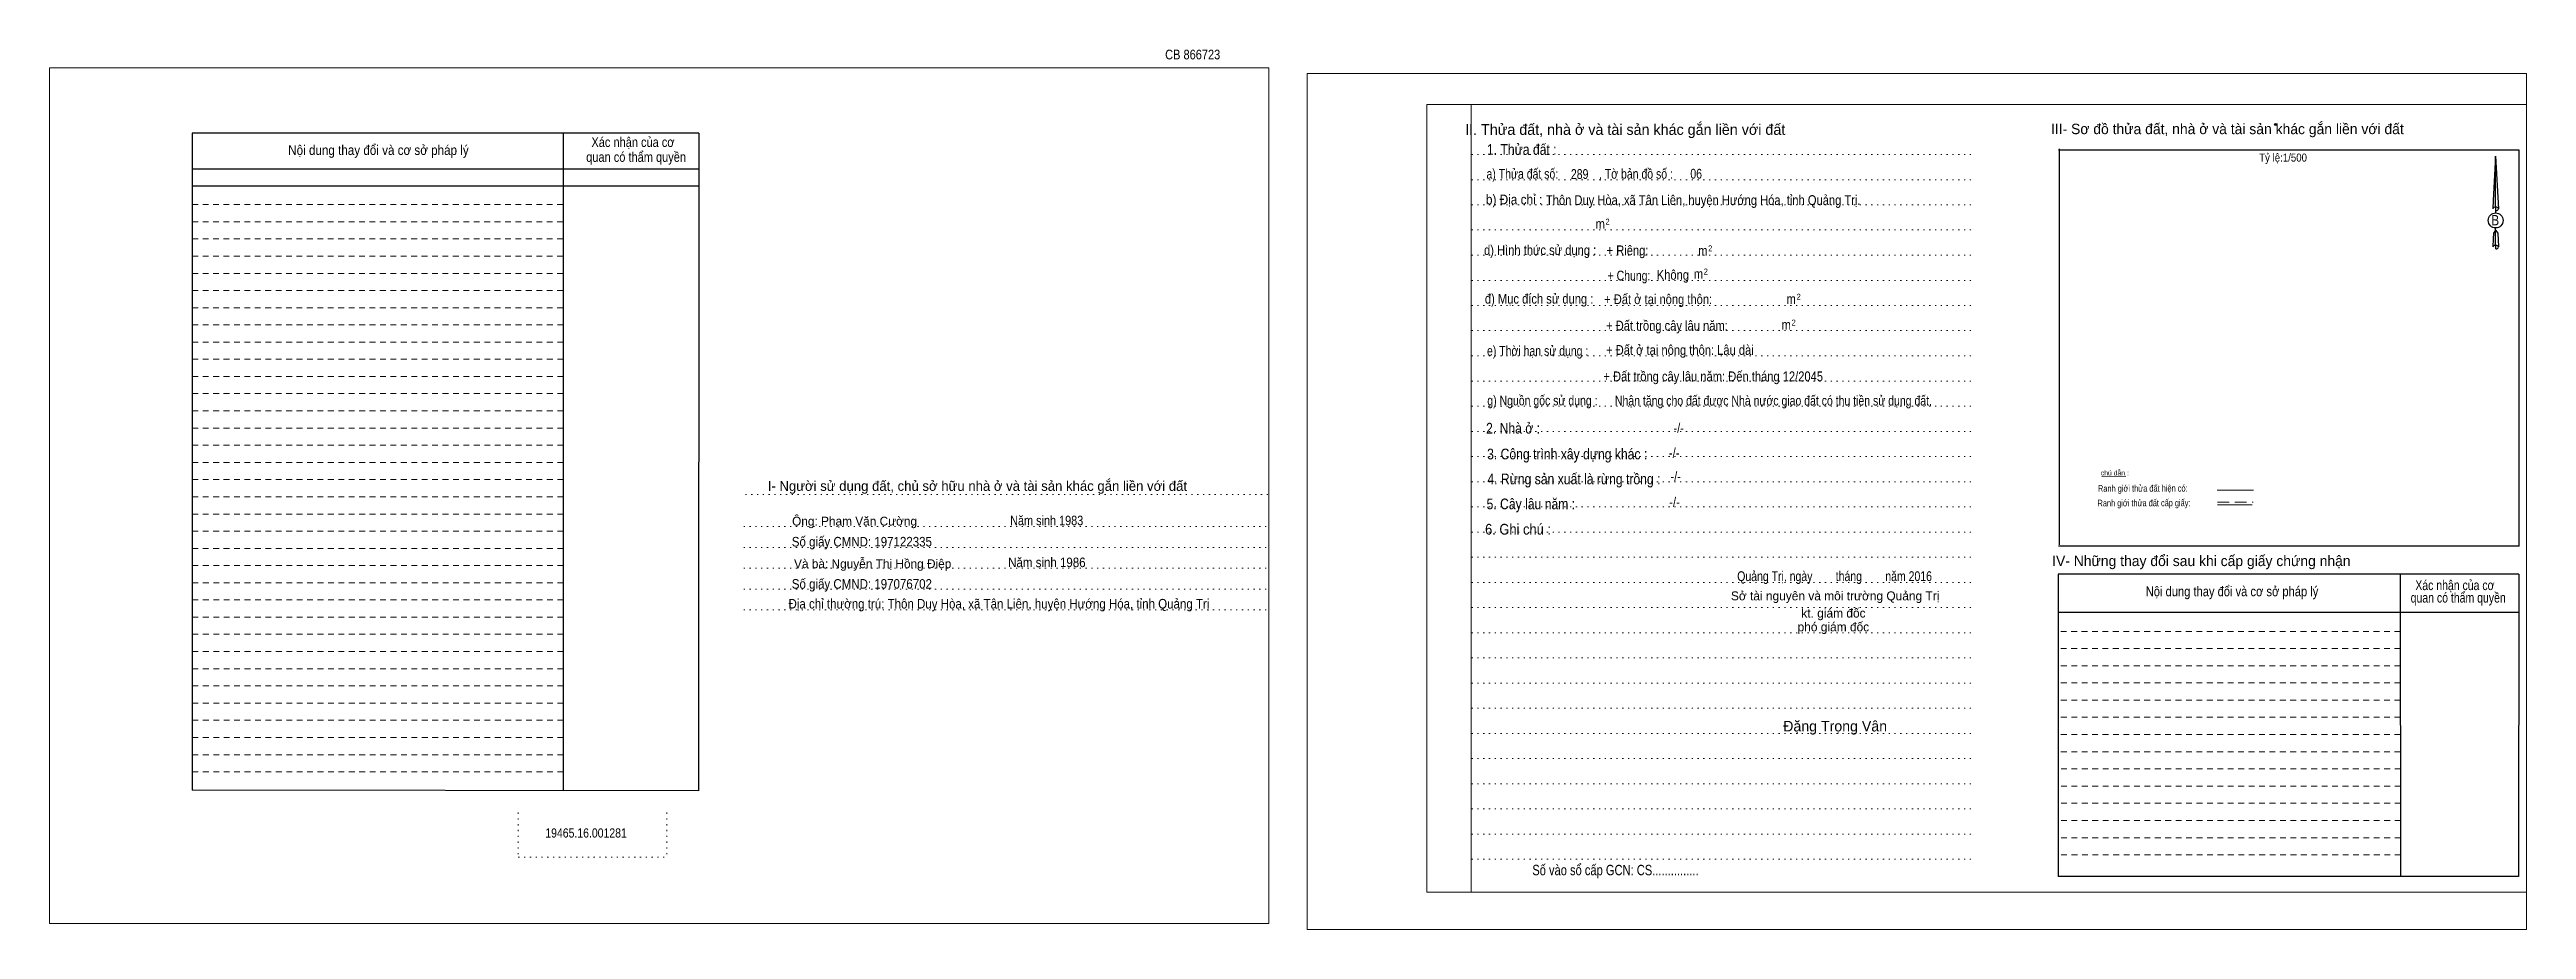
# Model space of a CAD drawing. Header units: metres. Extents: x 549047 to 549977, y 1838294 to 1838539.
# Drawn here: x 549047 to 549463.9, y 1838390.9 to 1838539 of the extents above; entities that cross this region are included whole.
import ezdxf
from ezdxf.enums import TextEntityAlignment as Align

# ---------------------------------------------------------------- set-up
doc = ezdxf.new("R2010")
doc.units = ezdxf.units.M
doc.header["$LTSCALE"] = 0.65
doc.header["$PDMODE"] = 32
doc.header["$PDSIZE"] = 0.325
for name, pattern in [('DOTTED', [1.5, 0.3, -1.2]), ('MEDIUM_DASHED', [4.5, 3, -1.5]), ('SHORT_DASHED', [2.7, 1.5, -1.2])]:
    doc.linetypes.add(name, pattern=pattern)
for name, color, linetype, lineweight in [('1', 7, 'DOTTED', 13), ('18', 7, 'Continuous', 25), ('2', 7, 'SHORT_DASHED', 13), ('28', 7, 'Continuous', 25), ('55', 7, 'Continuous', 13)]:
    doc.layers.add(name, color=color, linetype=linetype, lineweight=lineweight)
for name, color, linetype in [('15', 7, 'Continuous'), ('40', 7, 'Continuous'), ('8', 7, 'Continuous')]:
    doc.layers.add(name, color=color, linetype=linetype)

msp = doc.modelspace()

# ---------------------------------------------------------------- texts
at = {"layer": '15', "width": 0.8}
msp.add_text('a) Thửa đất số:              , Tờ bản đồ số : ', height=1.65, dxfattribs=at).set_placement((549304.78, 1838517.23), align=Align.CENTER)
at = {"layer": '18'}
for s, height, p in [('II. Thửa đất, nhà ở và tài sản khác gắn liền với đất', 1.8, (549312.2, 1838524.61)), ('Sở tài nguyên và môi trường Quảng Trị', 1.5, (549347.53, 1838446.29)), ('kt. giám đốc', 1.5, (549347.24, 1838443.39)), ('phó giám đốc', 1.5, (549347.23, 1838441.07)), ('Đặng Trọng Vân', 1.782, (549347.525, 1838424.23))]:
    msp.add_text(s, height=height, dxfattribs=at).set_placement(p, align=Align.CENTER)
for s, height, width, p in [('1. Thửa đất :', 1.8, 0.85, (549294.785, 1838521.25)), ('06', 1.65, 0.8, (549324.14, 1838517.25)), ('b) Địa chỉ : ', 1.65, 0.9, (549293.77, 1838512.91)), (' Thôn Duy Hòa, xã Tân Liên, huyện Hướng Hóa, tỉnh Quảng Trị.', 1.65, 0.85, (549325.06, 1838512.81)), (' m', 1.65, 0.85, (549307.735, 1838508.81)), ('2', 1, 0.75, (549309.225, 1838509.51)), ('B', 1.728, 0.85, (549458.625, 1838509.39)), ('d) Hình thức sử dụng :', 1.65, 0.85, (549297.875, 1838504.39)), ('+ Riêng: ', 1.65, 0.85, (549312.845, 1838504.35)), (' m', 1.65, 0.85, (549324.995, 1838504.29)), ('2', 1, 0.75, (549326.505, 1838505.01)), ('       + Chung:', 1.65, 0.8, (549311.115, 1838500.11)), ('Không', 1.65, 0.85, (549320.215, 1838500.23)), (' m', 1.65, 0.85, (549324.255, 1838500.39)), ('2', 1, 0.75, (549325.765, 1838501.11)), ('đ) Mục đích sử dụng :', 1.65, 0.85, (549297.705, 1838496.21)), ('+ Đất ở tại nông thôn:', 1.65, 0.85, (549317.735, 1838496.13)), (' m', 1.65, 0.85, (549339.875, 1838496.17)), ('2', 1, 0.75, (549341.385, 1838496.87)), ('+ Đất trồng cây lâu năm:', 1.65, 0.85, (549319.22, 1838491.69)), (' m', 1.65, 0.85, (549339.035, 1838491.83)), ('2', 1, 0.75, (549340.545, 1838492.53)), ('e) Thời hạn sử dụng :', 1.65, 0.8, (549297.46, 1838487.45)), ('+ Đất ở tại nông thôn: Lâu dài', 1.65, 0.85, (549321.4, 1838487.59)), ('+ Đất trồng cây lâu năm: Đến tháng 12/2045', 1.65, 0.85, (549327.005, 1838483.15)), ('g) Nguồn gốc sử dụng :', 1.65, 0.8, (549298.26, 1838479.09)), ('Nhận tặng cho đất được Nhà nước giao đất có thu tiền sử dụng đất.', 1.65, 0.8, (549337.14, 1838479.07)), ('2. Nhà ở :', 1.8, 0.85, (549293.315, 1838474.35)), ('3. Công trình xây dựng khác :', 1.8, 0.85, (549302.43, 1838470.01)), ('4. Rừng sản xuất là rừng trồng :', 1.8, 0.85, (549303.565, 1838465.81)), ('5. Cây lâu năm :', 1.8, 0.85, (549296.31, 1838461.61)), ('6. Ghi chú :', 1.8, 0.9, (549294.155, 1838457.35)), ('Quảng Trị, ngày        tháng        năm 2016', 1.65, 0.8, (549347.435, 1838449.53)), ('19465.16.001281', 1.55, 0.85, (549137.3, 1838406.37)), ('Số vào sổ cấp GCN: CS...............', 1.75, 0.8, (549310.55, 1838400.03))]:
    msp.add_text(s, height=height, dxfattribs=dict(at, width=width)).set_placement(p, align=Align.CENTER)
at = {"layer": '2'}
for s, height, width, p in [('Xác nhận của cơ', 1.63, 0.85, (549145.195, 1838522.57)), ('Xác nhận của cơ', 1.63, 0.85, (549145.195, 1838522.57)), ('Nội dung thay đổi và cơ sở pháp lý', 1.63, 0.9, (549102.36, 1838521.23)), ('Nội dung thay đổi và cơ sở pháp lý', 1.63, 0.9, (549102.36, 1838521.23)), (' quan có thẩm quyền', 1.63, 0.85, (549145.465, 1838520.07)), (' quan có thẩm quyền', 1.63, 0.85, (549145.465, 1838520.07)), ('Tỷ lệ:1/500', 1.35, 0.9, (549422.92, 1838520.11))]:
    msp.add_text(s, height=height, dxfattribs=dict(at, width=width)).set_placement(p, align=Align.CENTER)
at = {"layer": '28'}
for s, height, p in [('III- Sơ đồ thửa đất, nhà ở và tài sản khác gắn liền với đất', 1.75, (549413.54, 1838524.73)), ('I- Người sử dụng đất, chủ sở hữu nhà ở và tài sản khác gắn liền với đất', 1.653, (549203.165, 1838464.71)), ('Ông: Phạm Văn Cường', 1.49, (549182.49, 1838458.87)), ('Và bà: Nguyễn Thị Hồng Điệp', 1.49, (549185.54, 1838451.7)), ('IV- Những thay đổi sau khi cấp giấy chứng nhận', 1.75, (549409.165, 1838452.05))]:
    msp.add_text(s, height=height, dxfattribs=at).set_placement(p, align=Align.CENTER)
for s, height, width, p in [('-/-', 1.65, 0.85, (549321.195, 1838474.45)), ('-/-', 1.65, 0.85, (549320.435, 1838470.27)), ('-/-', 1.65, 0.85, (549320.695, 1838466.31)), ('-/-', 1.65, 0.85, (549320.495, 1838461.99)), ('Năm sinh 1983', 1.61, 0.85, (549214.825, 1838458.92)), ('Số giấy CMND: 197122335', 1.61, 0.9, (549183.72, 1838455.35)), ('Năm sinh 1986', 1.61, 0.9, (549214.855, 1838451.87)), ('Số giấy CMND: 197076702', 1.61, 0.9, (549183.72, 1838448.25)), ('Xác nhận của cơ', 1.65, 0.8, (549451.835, 1838448.01)), ('Địa chỉ thường trú: Thôn Duy Hòa, xã Tân Liên, huyện Hướng Hóa, tỉnh Quảng Trị', 1.61, 0.9, (549206.79, 1838444.91)), ('Nội dung thay đổi và cơ sở pháp lý', 1.65, 0.85, (549414.33, 1838446.97)), (' quan có thẩm quyền', 1.65, 0.8, (549452.145, 1838445.91))]:
    msp.add_text(s, height=height, dxfattribs=dict(at, width=width)).set_placement(p, align=Align.CENTER)
at = {"layer": '40', "width": 0.85}
msp.add_text('CB 866723', height=1.63, dxfattribs=at).set_placement((549239.4, 1838537.31), align=Align.CENTER)
at = {"layer": '55', "width": 0.8}
for s, height, p in [('Ranh giới thửa đất hiện có:', 1.128, (549399.3087, 1838464.5675)), ('Ranh giới thửa đất cấp giấy:', 1.123, (549399.5087, 1838462.1081))]:
    msp.add_text(s, height=height, rotation=0.135, dxfattribs=at).set_placement(p, align=Align.CENTER)
at = {"layer": '55'}
msp.add_text('chú dẫn :', height=0.8278, rotation=359.974, dxfattribs=at).set_placement((549394.5998, 1838467.3089), align=Align.CENTER)
at = {"layer": '8', "width": 0.8}
msp.add_text('289', height=1.65, dxfattribs=at).set_placement((549304.525, 1838517.19), align=Align.CENTER)

# ---------------------------------------------------------------- linework, layer by layer
at = {"layer": '1', "linetype": 'Continuous'}
for p, q in [((549278.78, 1838529.71), (549463.88, 1838529.71)), ((549278.78, 1838529.71), (549278.78, 1838397.21)), ((549463.88, 1838529.71), (549463.88, 1838396.09)), ((549278.78, 1838397.21), (549463.88, 1838397.21))]:
    msp.add_line(p, q, dxfattribs=at)
at = {"layer": '1'}
for p, q in [((549286.28, 1838529.71), (549286.28, 1838397.21)), ((549286.28, 1838529.71), (549286.28, 1838397.21)), ((549286.34, 1838521.31), (549370.88, 1838521.31)), ((549286.34, 1838517.07), (549370.88, 1838517.07)), ((549286.34, 1838512.83), (549370.88, 1838512.83)), ((549286.34, 1838508.61), (549370.88, 1838508.61)), ((549286.34, 1838504.37), (549370.88, 1838504.37)), ((549286.34, 1838500.13), (549370.88, 1838500.13)), ((549286.34, 1838495.89), (549370.88, 1838495.89)), ((549286.34, 1838491.67), (549370.88, 1838491.67)), ((549286.34, 1838487.41), (549370.88, 1838487.41)), ((549286.34, 1838483.19), (549370.88, 1838483.19)), ((549286.34, 1838478.95), (549370.88, 1838478.95)), ((549286.34, 1838474.71), (549370.88, 1838474.71)), ((549286.34, 1838470.47), (549370.88, 1838470.47)), ((549286.34, 1838466.25), (549370.88, 1838466.25)), ((549164.12, 1838464.09), (549252.18, 1838464.09)), ((549286.34, 1838462.01), (549370.88, 1838462.01)), ((549163.84, 1838458.69), (549251.88, 1838458.69)), ((549286.34, 1838457.77), (549370.88, 1838457.77)), ((549163.84, 1838455.19), (549251.88, 1838455.19)), ((549286.34, 1838453.53), (549370.88, 1838453.53)), ((549163.84, 1838451.69), (549251.88, 1838451.69)), ((549286.34, 1838449.29), (549370.88, 1838449.29)), ((549163.84, 1838448.19), (549251.88, 1838448.19)), ((549286.34, 1838445.07), (549370.88, 1838445.07)), ((549163.84, 1838444.69), (549251.88, 1838444.69)), ((549286.34, 1838440.83), (549370.88, 1838440.83)), ((549286.34, 1838436.59), (549370.88, 1838436.59)), ((549286.34, 1838432.35), (549370.88, 1838432.35)), ((549286.34, 1838428.13), (549370.88, 1838428.13)), ((549286.34, 1838423.89), (549370.88, 1838423.89)), ((549286.34, 1838419.65), (549370.88, 1838419.65)), ((549286.34, 1838415.41), (549370.88, 1838415.41)), ((549125.9, 1838410.57), (549125.9, 1838403.05)), ((549150.88, 1838410.57), (549150.88, 1838403.05)), ((549286.34, 1838411.19), (549370.88, 1838411.19)), ((549286.34, 1838406.95), (549370.88, 1838406.95)), ((549125.9, 1838403.05), (549150.88, 1838403.05)), ((549286.34, 1838402.71), (549370.88, 1838402.71))]:
    msp.add_line(p, q, dxfattribs=at)
at = {"layer": '1', "linetype": 'Continuous'}
for points in [[(549047, 1838391.91), (549252.2, 1838391.91), (549252.2, 1838535.91), (549047, 1838535.91)], [(549047, 1838535.91), (549252.2, 1838535.91), (549252.2, 1838391.91), (549047, 1838391.91)], [(549047, 1838391.91), (549252.2, 1838391.91), (549252.2, 1838535.91), (549047, 1838535.91)], [(549258.68, 1838390.91), (549463.88, 1838390.91), (549463.88, 1838534.91), (549258.68, 1838534.91)], [(549286.28, 1838529.71), (549463.88, 1838529.71), (549463.88, 1838397.21), (549286.28, 1838397.21)]]:
    msp.add_lwpolyline(points, close=True, dxfattribs=at)
at = {"layer": '18'}
for p, q in [((549458.68, 1838521.01), (549459.16, 1838512.17)), ((549458.68, 1838521.01), (549459.16, 1838512.17)), ((549458.68, 1838521.01), (549459.16, 1838512.17)), ((549458.3, 1838513.55), (549458.22, 1838512.19)), ((549458.68, 1838512.47), (549458.68, 1838512.13)), ((549458.68, 1838512.13), (549458.68, 1838511.87)), ((549458.68, 1838511.87), (549458.68, 1838511.53)), ((549458.68, 1838511.87), (549458.68, 1838511.53)), ((549458.68, 1838511.87), (549458.68, 1838511.53)), ((549459.16, 1838512.17), (549459.16, 1838512.19)), ((549458.68, 1838508.55), (549458.68, 1838508.95)), ((549458.68, 1838508.55), (549458.68, 1838508.95)), ((549458.68, 1838508.55), (549458.68, 1838508.95)), ((549458.68, 1838508.55), (549459.04, 1838508.07)), ((549458.68, 1838508.55), (549459.04, 1838508.07)), ((549458.68, 1838508.55), (549459.04, 1838508.07)), ((549459.04, 1838508.07), (549459.16, 1838505.75)), ((549459.04, 1838508.07), (549459.16, 1838505.75)), ((549459.04, 1838508.07), (549459.16, 1838505.75)), ((549458.68, 1838506.05), (549458.68, 1838505.71)), ((549458.68, 1838505.71), (549458.68, 1838505.45)), ((549459.16, 1838505.75), (549459.16, 1838505.77))]:
    msp.add_line(p, q, dxfattribs=at)
for points in [[(549458.68, 1838512.47), (549458.68, 1838521.01), (549458.3, 1838513.55)], [(549458.68, 1838506.05), (549458.68, 1838508.55), (549458.36, 1838508.07), (549458.3, 1838507.13), (549458.22, 1838505.77)]]:
    msp.add_lwpolyline(points, dxfattribs=at)
for centre, start_param, end_param in [((549458.699, 1838512.1432), 1.57079633, 3.07445202), ((549458.699, 1838512.1432), 0.06714063, 1.57079633), ((549458.699, 1838512.1432), 4.71238898, 6.28318531), ((549458.699, 1838505.7227), 2.49106941, 3.07427841), ((549458.699, 1838505.7227), 1.57079633, 2.49106941), ((549458.699, 1838505.7227), 0.06714063, 1.57079633), ((549458.699, 1838505.7227), 4.71238898, 6.28318531)]:
    msp.add_ellipse(centre, major_axis=(0.4535, 0), ratio=0.655448, start_param=start_param, end_param=end_param, dxfattribs=at)
msp.add_ellipse((549458.6986, 1838510.2047), major_axis=(0, 1.258), ratio=0.983453, dxfattribs=at)
at = {"layer": '2', "linetype": 'Continuous', "lineweight": 25}
for p, q in [((549156.26, 1838524.87), (549071, 1838524.87)), ((549071, 1838524.87), (549071, 1838414.35)), ((549133.42, 1838524.87), (549133.46, 1838414.27)), ((549156.26, 1838518.83), (549071.1, 1838518.83)), ((549156.26, 1838515.95), (549071.1, 1838515.95))]:
    msp.add_line(p, q, dxfattribs=at)
at = {"layer": '2'}
for p, q in [((549133.42, 1838512.89), (549070.98, 1838512.89)), ((549133.42, 1838509.99), (549070.98, 1838509.99)), ((549133.42, 1838509.99), (549071, 1838509.99)), ((549133.42, 1838507.09), (549071, 1838507.09)), ((549133.42, 1838504.21), (549071, 1838504.21)), ((549133.42, 1838501.31), (549071, 1838501.31)), ((549133.42, 1838498.41), (549071, 1838498.41)), ((549133.42, 1838495.53), (549071, 1838495.53)), ((549133.44, 1838492.63), (549071, 1838492.63)), ((549133.44, 1838489.75), (549071, 1838489.75)), ((549133.44, 1838486.85), (549071, 1838486.85)), ((549133.44, 1838483.95), (549071, 1838483.95)), ((549133.44, 1838481.07), (549071, 1838481.07)), ((549133.44, 1838478.17), (549071, 1838478.17)), ((549133.44, 1838475.27), (549071, 1838475.27)), ((549133.44, 1838472.39), (549071, 1838472.39)), ((549133.44, 1838469.49), (549071, 1838469.49)), ((549133.44, 1838466.61), (549071, 1838466.61)), ((549133.44, 1838463.71), (549071, 1838463.71)), ((549133.44, 1838460.81), (549071, 1838460.81)), ((549133.44, 1838457.93), (549071, 1838457.93)), ((549133.44, 1838455.03), (549071, 1838455.03)), ((549133.46, 1838452.13), (549071, 1838452.13)), ((549133.46, 1838449.25), (549071, 1838449.25)), ((549133.46, 1838446.35), (549071, 1838446.35)), ((549133.46, 1838443.45), (549071, 1838443.45)), ((549133.46, 1838440.57), (549071, 1838440.57)), ((549133.46, 1838437.67), (549071, 1838437.67)), ((549442.64, 1838438.17), (549385.08, 1838438.17)), ((549133.46, 1838434.79), (549071, 1838434.79)), ((549442.66, 1838435.29), (549385.08, 1838435.29)), ((549133.46, 1838431.89), (549071, 1838431.89)), ((549133.46, 1838428.99), (549071, 1838428.99)), ((549442.66, 1838432.39), (549385.08, 1838432.39)), ((549442.66, 1838429.49), (549385.08, 1838429.49)), ((549133.46, 1838426.11), (549071, 1838426.11)), ((549442.66, 1838426.61), (549385.08, 1838426.61)), ((549133.46, 1838423.21), (549071, 1838423.21)), ((549133.46, 1838420.31), (549071, 1838420.31)), ((549442.66, 1838423.71), (549385.08, 1838423.71)), ((549442.66, 1838420.81), (549385.08, 1838420.81)), ((549133.46, 1838417.43), (549071, 1838417.43)), ((549442.68, 1838417.93), (549385.08, 1838417.93)), ((549442.68, 1838415.03), (549385.08, 1838415.03)), ((549442.68, 1838412.15), (549385.08, 1838412.15)), ((549442.68, 1838409.25), (549385.08, 1838409.25)), ((549442.68, 1838406.35), (549385.08, 1838406.35)), ((549442.7, 1838403.47), (549385.08, 1838403.47))]:
    msp.add_line(p, q, dxfattribs=at)
at = {"layer": '2', "linetype": 'Continuous', "lineweight": 25}
msp.add_lwpolyline([(549156.26, 1838524.87), (549156.22, 1838414.23), (549071, 1838414.35)], dxfattribs=at)
at = {"layer": '28'}
for p, q in [((549385.22, 1838522.27), (549385.22, 1838455.63)), ((549462.66, 1838455.41), (549385.14, 1838455.41)), ((549442.64, 1838450.71), (549442.7, 1838399.83)), ((549462.6, 1838450.71), (549462.56, 1838399.83)), ((549462.58, 1838444.25), (549385.08, 1838444.25)), ((549462.56, 1838399.83), (549385.08, 1838399.83))]:
    msp.add_line(p, q, dxfattribs=at)
at = {"layer": '28', "linetype": 'SHORT_DASHED', "lineweight": 13}
msp.add_line((549442.64, 1838441.07), (549385.08, 1838441.07), dxfattribs=at)
at = {"layer": '28'}
for points in [[(549462.66, 1838455.41), (549462.66, 1838522.05), (549385.14, 1838522.05)], [(549462.6, 1838450.71), (549385.08, 1838450.71), (549385.08, 1838399.83)]]:
    msp.add_lwpolyline(points, dxfattribs=at)
msp.add_point((549421.62, 1838526.37), dxfattribs=at)
at = {"layer": '55'}
for p, q in [((549392.44, 1838467.11), (549396.48, 1838467.17)), ((549411.82, 1838464.85), (549417.92, 1838464.85)), ((549411.88, 1838462.37), (549417.74, 1838462.37)), ((549411.88, 1838462.37), (549417.74, 1838462.37))]:
    msp.add_line(p, q, dxfattribs=at)
at = {"layer": '55', "linetype": 'MEDIUM_DASHED'}
msp.add_line((549411.88, 1838462.81), (549417.88, 1838462.81), dxfattribs=at)

msp.set_redraw_order([(e.dxf.handle, doc.entitydb.next_handle()) for e in msp.query("TEXT MTEXT ATTDEF DIMENSION ARC_DIMENSION")])  # texts and dimensions are drawn at this point

doc.saveas('drawing.dxf')
